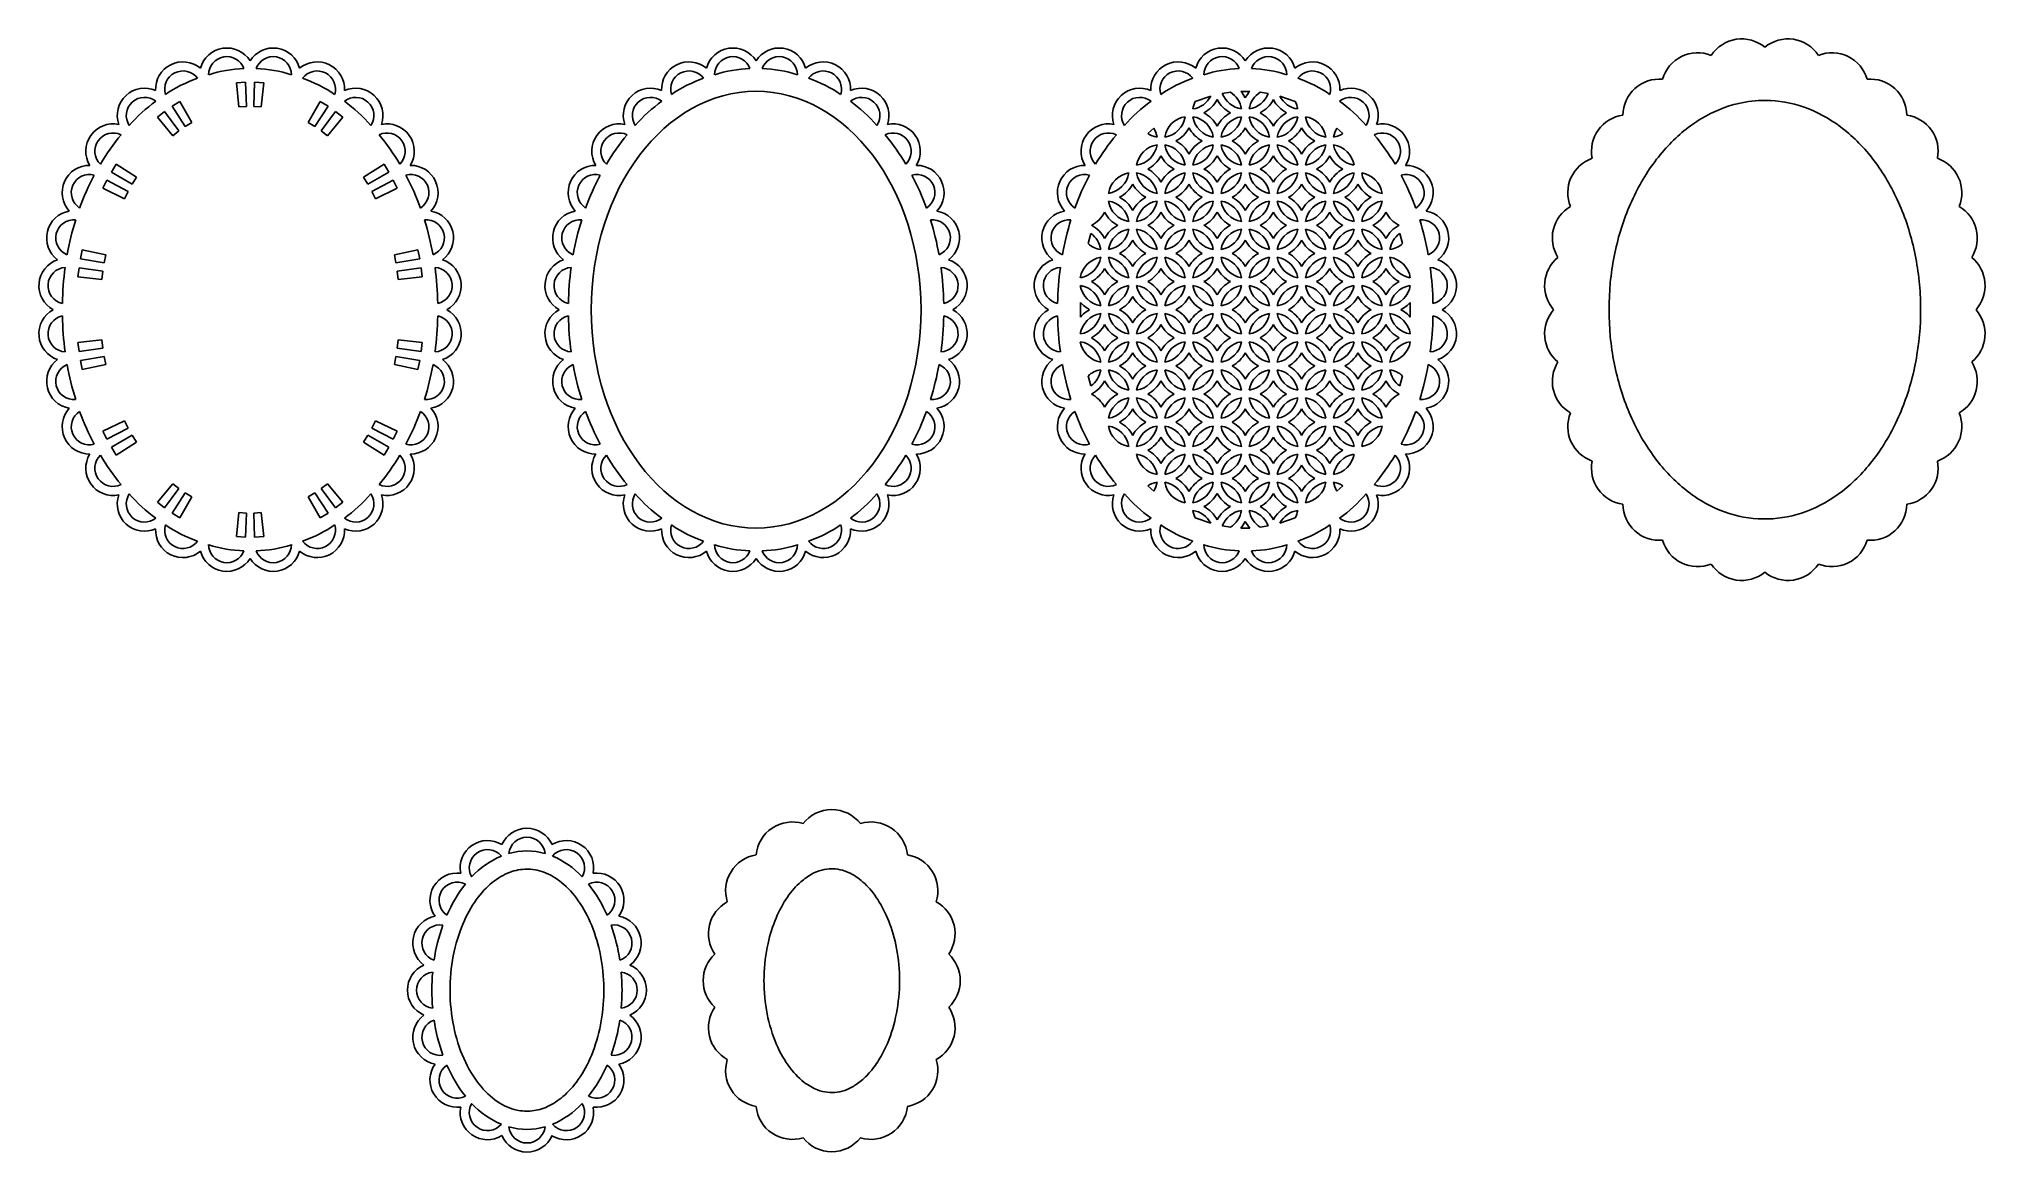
# Model space of a CAD drawing. Extents: x -339 to 88, y -388 to -143.
import ezdxf

# ---------------------------------------------------------------- set-up
doc = ezdxf.new("R2010")
doc.units = 0
doc.layers.get('0').update_dxf_attribs({"linetype": 'CONTINUOUS'})

msp = doc.modelspace()

# ---------------------------------------------------------------- linework, layer by layer
for p, q in [((-293.72, -152.89), (-295.72, -153.03)), ((-295.72, -153.03), (-295.18, -158.3)), ((-293.72, -152.89), (-293.54, -158.19)), ((-291.72, -152.89), (-291.9, -158.19)), ((-289.72, -153.03), (-291.72, -152.89)), ((-289.72, -153.03), (-290.26, -158.3)), ((-308.14, -157.11), (-309.86, -158.17)), ((-309.86, -158.17), (-306.96, -162.6)), ((-308.14, -157.11), (-305.5, -161.71)), ((-293.54, -158.19), (-295.18, -158.3)), ((-290.26, -158.3), (-291.9, -158.19)), ((-277.3, -157.11), (-279.94, -161.71)), ((-275.59, -158.17), (-278.49, -162.6)), ((-277.3, -157.11), (-275.59, -158.17)), ((-85.05, -157.13), (-81.65, -155.94)), ((-79.12, -155.35), (-77.33, -155.07)), ((-75.08, -154.9), (-73.06, -154.9)), ((-70.81, -155.07), (-69.02, -155.35)), ((-66.49, -155.94), (-63.09, -157.13)), ((-311.5, -159.31), (-313.09, -160.54)), ((-313.09, -160.54), (-309.72, -164.64)), ((-311.5, -159.31), (-308.36, -163.58)), ((-305.5, -161.71), (-306.96, -162.6)), ((-279.94, -161.71), (-278.49, -162.6)), ((-273.94, -159.31), (-277.08, -163.58)), ((-272.36, -160.54), (-275.72, -164.64)), ((-273.94, -159.31), (-272.36, -160.54)), ((-308.36, -163.58), (-309.72, -164.64)), ((-277.08, -163.58), (-275.72, -164.64)), ((-95.5, -164.18), (-94.19, -162.97)), ((-53.94, -162.97), (-52.64, -164.18)), ((-322.15, -170.93), (-323.19, -172.65)), ((-322.15, -170.93), (-317.68, -173.77)), ((-263.29, -170.93), (-267.77, -173.77)), ((-263.29, -170.93), (-262.25, -172.65)), ((-324.16, -174.39), (-325.06, -176.18)), ((-324.16, -174.39), (-319.47, -176.87)), ((-323.19, -172.65), (-318.6, -175.3)), ((-317.68, -173.77), (-318.6, -175.3)), ((-267.77, -173.77), (-266.84, -175.3)), ((-262.25, -172.65), (-266.84, -175.3)), ((-261.29, -174.39), (-265.97, -176.87)), ((-261.29, -174.39), (-260.38, -176.18)), ((-325.06, -176.18), (-320.29, -178.48)), ((-319.47, -176.87), (-320.29, -178.48)), ((-265.97, -176.87), (-265.16, -178.48)), ((-260.38, -176.18), (-265.16, -178.48)), ((-108.6, -188.35), (-108.02, -186.13)), ((-40.11, -186.13), (-39.54, -188.35)), ((-329.61, -189.74), (-329.99, -191.7)), ((-329.99, -191.7), (-324.77, -192.61)), ((-329.61, -189.74), (-324.42, -190.81)), ((-324.42, -190.81), (-324.77, -192.61)), ((-255.83, -189.74), (-261.02, -190.81)), ((-261.02, -190.81), (-260.68, -192.61)), ((-255.46, -191.7), (-260.68, -192.61)), ((-255.83, -189.74), (-255.46, -191.7)), ((-330.3, -193.68), (-330.55, -195.66)), ((-330.55, -195.66), (-325.29, -196.25)), ((-330.3, -193.68), (-325.05, -194.43)), ((-325.05, -194.43), (-325.29, -196.25)), ((-255.14, -193.68), (-260.39, -194.43)), ((-260.39, -194.43), (-260.16, -196.25)), ((-254.89, -195.66), (-260.16, -196.25)), ((-255.14, -193.68), (-254.89, -195.66)), ((-110.28, -204.5), (-110.28, -201.27)), ((-37.86, -201.27), (-37.86, -204.5)), ((-330.55, -210.11), (-325.29, -209.52)), ((-330.3, -212.1), (-330.55, -210.11)), ((-330.3, -212.1), (-325.05, -211.35)), ((-329.99, -214.07), (-324.77, -213.16)), ((-325.05, -211.35), (-325.29, -209.52)), ((-324.42, -214.96), (-324.77, -213.16)), ((-261.02, -214.96), (-260.68, -213.16)), ((-255.46, -214.07), (-260.68, -213.16)), ((-260.39, -211.35), (-260.16, -209.52)), ((-255.14, -212.1), (-260.39, -211.35)), ((-254.89, -210.11), (-260.16, -209.52)), ((-255.14, -212.1), (-254.89, -210.11)), ((-329.61, -216.04), (-329.99, -214.07)), ((-329.61, -216.04), (-324.42, -214.96)), ((-255.83, -216.04), (-261.02, -214.96)), ((-255.83, -216.04), (-255.46, -214.07)), ((-108.02, -219.64), (-108.6, -217.43)), ((-39.54, -217.43), (-40.11, -219.64)), ((-325.06, -229.59), (-320.29, -227.29)), ((-324.16, -231.38), (-325.06, -229.59)), ((-324.16, -231.38), (-319.47, -228.9)), ((-323.19, -233.13), (-318.6, -230.47)), ((-319.47, -228.9), (-320.29, -227.29)), ((-317.68, -232), (-318.6, -230.47)), ((-267.77, -232), (-266.84, -230.47)), ((-262.25, -233.13), (-266.84, -230.47)), ((-265.97, -228.9), (-265.16, -227.29)), ((-261.29, -231.38), (-265.97, -228.9)), ((-260.38, -229.59), (-265.16, -227.29)), ((-261.29, -231.38), (-260.38, -229.59)), ((-322.15, -234.84), (-323.19, -233.13)), ((-322.15, -234.84), (-317.68, -232)), ((-263.29, -234.84), (-267.77, -232)), ((-263.29, -234.84), (-262.25, -233.13)), ((-313.09, -245.23), (-309.72, -241.14)), ((-311.5, -246.46), (-308.36, -242.19)), ((-309.86, -247.61), (-306.96, -243.17)), ((-308.36, -242.19), (-309.72, -241.14)), ((-305.5, -244.06), (-306.96, -243.17)), ((-279.94, -244.06), (-278.49, -243.17)), ((-275.59, -247.61), (-278.49, -243.17)), ((-277.08, -242.19), (-275.72, -241.14)), ((-273.94, -246.46), (-277.08, -242.19)), ((-272.36, -245.23), (-275.72, -241.14)), ((-95.5, -241.59), (-94.19, -242.81)), ((-53.94, -242.81), (-52.64, -241.59)), ((-311.5, -246.46), (-313.09, -245.23)), ((-308.14, -248.66), (-309.86, -247.61)), ((-308.14, -248.66), (-305.5, -244.06)), ((-295.72, -252.74), (-295.18, -247.47)), ((-293.54, -247.58), (-295.18, -247.47)), ((-293.72, -252.88), (-293.54, -247.58)), ((-290.26, -247.47), (-291.9, -247.58)), ((-291.72, -252.88), (-291.9, -247.58)), ((-289.72, -252.74), (-290.26, -247.47)), ((-277.3, -248.66), (-279.94, -244.06)), ((-277.3, -248.66), (-275.59, -247.61)), ((-273.94, -246.46), (-272.36, -245.23)), ((-85.05, -248.64), (-81.65, -249.83)), ((-79.12, -250.43), (-77.33, -250.7)), ((-75.08, -250.88), (-73.06, -250.88)), ((-70.81, -250.7), (-69.02, -250.43)), ((-66.49, -249.83), (-63.09, -248.64)), ((-293.72, -252.88), (-295.72, -252.74)), ((-289.72, -252.74), (-291.72, -252.88))]:
    msp.add_line(p, q)
for centre, radius, start, end in [((-297.82, -151.36), 6, 31.8852, 165.0518), ((-287.63, -151.36), 6, 14.9482, 148.1148), ((-186.65, -151.36), 6, 31.8852, 165.0518), ((-176.46, -151.36), 6, 14.9482, 148.1148), ((-79.16, -151.36), 6, 31.8852, 165.0518), ((-68.97, -151.36), 6, 14.9482, 148.1148), ((34.98, -151.36), 8, 50.4441, 146.7459), ((45.17, -151.36), 8, 33.2541, 129.5559), ((-307.48, -154.4), 6, 49.869, 183.0356), ((-297.82, -151.26), 4, 20.1578, 179.6301), ((-287.63, -151.26), 4, 0.3699, 159.8422), ((-277.96, -154.4), 6, 356.9644, 130.131), ((-196.31, -154.4), 6, 49.869, 183.0356), ((-186.65, -151.26), 4, 20.1578, 179.6301), ((-176.46, -151.26), 4, 0.3699, 159.8422), ((-166.79, -154.4), 6, 356.9644, 130.131), ((-88.83, -154.4), 6, 49.869, 183.0356), ((-79.16, -151.26), 4, 20.1578, 179.6301), ((-68.97, -151.26), 4, 0.3699, 159.8422), ((-59.31, -154.4), 6, 356.9644, 130.131), ((25.31, -154.4), 8, 68.1749, 164.2818), ((54.83, -154.4), 8, 15.7182, 111.8251), ((-307.48, -154.4), 4, 36.4488, 196.9311), ((-294.55, -180.12), 29.73, 109.0706, 124.3092), ((-293.33, -176.98), 27.11, 91.5451, 108.2428), ((-292.12, -176.98), 27.11, 71.7572, 88.4549), ((-277.96, -154.4), 4, 343.0689, 143.5512), ((-290.9, -180.12), 29.73, 55.6908, 70.9294), ((-196.31, -154.4), 4, 36.4488, 196.9311), ((-183.38, -180.12), 29.73, 109.0706, 124.3092), ((-182.16, -176.98), 27.11, 91.5451, 108.2428), ((-180.95, -176.98), 27.11, 71.7572, 88.4549), ((-166.79, -154.4), 4, 343.0689, 143.5512), ((-179.73, -180.12), 29.73, 55.6908, 70.9294), ((-88.83, -154.4), 4, 36.4488, 196.9311), ((-75.89, -180.12), 29.73, 109.0706, 124.3092), ((-74.67, -176.98), 27.11, 91.5451, 108.2428), ((-73.46, -176.98), 27.11, 71.7572, 88.4549), ((-59.31, -154.4), 4, 343.0689, 143.5512), ((-72.24, -180.12), 29.73, 55.6908, 70.9294), ((16.88, -160.2), 8, 84.7614, 179.4337), ((63.26, -160.2), 8, 0.5663, 95.2386), ((-315.91, -160.2), 6, 66.0076, 199.1741), ((-315.91, -160.2), 4, 51.7307, 212.9998), ((-291.71, -186.73), 36.78, 126.205, 138.5255), ((-269.53, -160.2), 4, 327.0002, 128.2693), ((-293.73, -186.73), 36.78, 41.4745, 53.795), ((-269.53, -160.2), 6, 340.8259, 113.9924), ((-204.74, -160.2), 6, 66.0076, 199.1741), ((-204.74, -160.2), 4, 51.7307, 212.9998), ((-180.54, -186.73), 36.78, 126.205, 138.5255), ((-158.36, -160.2), 4, 327.0002, 128.2693), ((-182.56, -186.73), 36.78, 41.4745, 53.795), ((-158.36, -160.2), 6, 340.8259, 113.9924), ((-97.26, -160.2), 6, 66.0076, 199.1741), ((-97.26, -160.2), 4, 51.7307, 212.9998), ((-73.06, -186.73), 36.78, 126.205, 138.5255), ((-86.43, -153.43), 5.4, 279.0442, 332.3273), ((-80.25, -159.61), 5.4, 152.6678, 170.9558), ((-86.43, -153.43), 7, 297.981, 332.019), ((-74.07, -153.43), 7, 207.981, 242.019), ((-74.07, -153.43), 5.4, 200.7558, 260.9558), ((-80.25, -159.61), 5.4, 9.0442, 57.253), ((-80.25, -159.61), 7, 27.981, 42.3754), ((-67.89, -159.61), 7, 137.6246, 152.019), ((-67.89, -159.61), 5.4, 122.747, 170.9558), ((-74.07, -153.43), 5.4, 279.0442, 339.2442), ((-74.07, -153.43), 7, 297.981, 332.019), ((-61.7, -153.43), 7, 207.981, 242.019), ((-61.7, -153.43), 5.4, 207.6727, 260.9558), ((-67.89, -159.61), 5.4, 9.0442, 27.3322), ((-50.88, -160.2), 4, 327.0002, 128.2693), ((-75.08, -186.73), 36.78, 41.4745, 53.795), ((-50.88, -160.2), 6, 340.8259, 113.9924), ((-322.81, -168.04), 6, 78.2096, 211.3762), ((-262.64, -168.04), 6, 328.6238, 101.7904), ((-211.64, -168.04), 6, 78.2096, 211.3762), ((-151.47, -168.04), 6, 328.6238, 101.7904), ((-104.15, -168.04), 6, 78.2096, 211.3762), ((-86.43, -165.8), 5.4, 99.0442, 170.9558), ((-92.61, -159.61), 5.4, 279.0442, 350.9558), ((-80.25, -159.61), 5.4, 189.0442, 260.9558), ((-86.43, -165.8), 5.4, 9.0442, 80.9558), ((-86.43, -165.8), 7, 27.981, 62.019), ((-74.07, -165.8), 7, 117.981, 152.019), ((-80.25, -159.61), 5.4, 279.0442, 350.9558), ((-74.07, -165.8), 5.4, 99.0442, 170.9558), ((-67.89, -159.61), 5.4, 189.0442, 260.9558), ((-74.07, -165.8), 5.4, 9.0442, 80.9558), ((-74.07, -165.8), 7, 27.981, 62.019), ((-61.7, -165.8), 7, 117.981, 152.019), ((-67.89, -159.61), 5.4, 279.0442, 350.9558), ((-61.7, -165.8), 5.4, 99.0442, 170.9558), ((-55.52, -159.61), 5.4, 189.0442, 260.9558), ((-61.7, -165.8), 5.4, 9.0442, 80.9558), ((-43.98, -168.04), 6, 328.6238, 101.7904), ((9.99, -168.04), 8, 97.95, 191.3261), ((70.15, -168.04), 8, 348.6739, 82.05), ((-322.81, -168.04), 4, 64.1022, 225.578), ((-285.62, -194.23), 46.29, 139.9478, 149.7324), ((-262.64, -168.04), 4, 314.422, 115.8978), ((-299.82, -194.23), 46.29, 30.2676, 40.0522), ((-211.64, -168.04), 4, 64.1022, 225.578), ((-174.46, -194.23), 46.29, 139.9478, 149.7324), ((-151.47, -168.04), 4, 314.422, 115.8978), ((-188.65, -194.23), 46.29, 30.2676, 40.0522), ((-104.15, -168.04), 4, 64.1022, 225.578), ((-66.97, -194.23), 46.29, 139.9478, 149.7324), ((-98.79, -165.8), 5.4, 279.0442, 350.9558), ((-92.61, -171.98), 5.4, 99.0442, 170.9558), ((-92.61, -159.61), 5.4, 237.683, 260.9558), ((-98.79, -165.8), 5.4, 9.0442, 31.5937), ((-86.43, -165.8), 5.4, 189.0442, 260.9558), ((-92.61, -171.98), 5.4, 9.0442, 80.9558), ((-92.61, -159.61), 7, 297.981, 332.019), ((-92.61, -171.98), 7, 27.981, 62.019), ((-80.25, -159.61), 7, 207.981, 242.019), ((-80.25, -171.98), 7, 117.981, 152.019), ((-80.25, -171.98), 5.4, 99.0442, 170.9558), ((-86.43, -165.8), 5.4, 279.0442, 350.9558), ((-80.25, -171.98), 5.4, 9.0442, 80.9558), ((-74.07, -165.8), 5.4, 189.0442, 260.9558), ((-80.25, -159.61), 7, 297.981, 332.019), ((-80.25, -171.98), 7, 27.981, 62.019), ((-67.89, -159.61), 7, 207.981, 242.019), ((-67.89, -171.98), 7, 117.981, 152.019), ((-67.89, -171.98), 5.4, 99.0442, 170.9558), ((-74.07, -165.8), 5.4, 279.0442, 350.9558), ((-67.89, -171.98), 5.4, 9.0442, 80.9558), ((-61.7, -165.8), 5.4, 189.0442, 260.9558), ((-67.89, -159.61), 7, 297.981, 332.019), ((-67.89, -171.98), 7, 27.981, 62.019), ((-55.52, -159.61), 7, 207.981, 242.019), ((-55.52, -171.98), 7, 117.981, 152.019), ((-61.7, -165.8), 5.4, 279.0442, 350.9558), ((-55.52, -171.98), 5.4, 99.0442, 170.9558), ((-49.34, -165.8), 5.4, 148.4063, 170.9558), ((-55.52, -159.61), 5.4, 279.0442, 302.317), ((-49.34, -165.8), 5.4, 189.0442, 260.9558), ((-55.52, -171.98), 5.4, 9.0442, 80.9558), ((-43.98, -168.04), 4, 314.422, 115.8978), ((-81.16, -194.23), 46.29, 30.2676, 40.0522), ((-98.79, -165.8), 7, 297.981, 332.019), ((-86.43, -165.8), 7, 207.981, 242.019), ((-86.43, -165.8), 7, 297.981, 332.019), ((-74.07, -165.8), 7, 207.981, 242.019), ((-74.07, -165.8), 7, 297.981, 332.019), ((-61.7, -165.8), 7, 207.981, 242.019), ((-61.7, -165.8), 7, 297.981, 332.019), ((-49.34, -165.8), 7, 207.981, 242.019), ((4.78, -177.16), 8, 109.2608, 202.2451), ((75.36, -177.16), 8, 337.7549, 70.7392), ((-328.01, -177.16), 6, 89.2107, 222.3772), ((-328.01, -177.16), 4, 74.6694, 237.4476), ((-277.64, -199.53), 55.85, 151.9976, 160.1194), ((-257.43, -177.16), 4, 302.5524, 105.3306), ((-307.8, -199.53), 55.85, 19.8806, 28.0024), ((-257.43, -177.16), 6, 317.6228, 90.7893), ((-216.84, -177.16), 6, 89.2107, 222.3772), ((-216.84, -177.16), 4, 74.6694, 237.4476), ((-166.48, -199.53), 55.85, 151.9976, 160.1194), ((-146.26, -177.16), 4, 302.5524, 105.3306), ((-196.63, -199.53), 55.85, 19.8806, 28.0024), ((-146.26, -177.16), 6, 317.6228, 90.7893), ((-109.36, -177.16), 6, 89.2107, 222.3772), ((-109.36, -177.16), 4, 74.6694, 237.4476), ((-58.99, -199.53), 55.85, 151.9976, 160.1194), ((-98.79, -178.16), 5.4, 99.0442, 170.9558), ((-104.98, -171.98), 5.4, 279.0442, 350.9558), ((-104.98, -171.98), 7, 297.981, 332.019), ((-92.61, -171.98), 7, 207.981, 242.019), ((-98.79, -178.16), 5.4, 9.0442, 80.9558), ((-92.61, -171.98), 5.4, 189.0442, 260.9558), ((-98.79, -178.16), 7, 27.981, 62.019), ((-86.43, -178.16), 7, 117.981, 152.019), ((-86.43, -178.16), 5.4, 99.0442, 170.9558), ((-92.61, -171.98), 5.4, 279.0442, 350.9558), ((-92.61, -171.98), 7, 297.981, 332.019), ((-80.25, -171.98), 7, 207.981, 242.019), ((-80.25, -171.98), 5.4, 189.0442, 260.9558), ((-86.43, -178.16), 5.4, 9.0442, 80.9558), ((-86.43, -178.16), 7, 27.981, 62.019), ((-74.07, -178.16), 7, 117.981, 152.019), ((-80.25, -171.98), 5.4, 279.0442, 350.9558), ((-74.07, -178.16), 5.4, 99.0442, 170.9558), ((-80.25, -171.98), 7, 297.981, 332.019), ((-67.89, -171.98), 7, 207.981, 242.019), ((-67.89, -171.98), 5.4, 189.0442, 260.9558), ((-74.07, -178.16), 5.4, 9.0442, 80.9558), ((-74.07, -178.16), 7, 27.981, 62.019), ((-61.7, -178.16), 7, 117.981, 152.019), ((-67.89, -171.98), 5.4, 279.0442, 350.9558), ((-61.7, -178.16), 5.4, 99.0442, 170.9558), ((-67.89, -171.98), 7, 297.981, 332.019), ((-55.52, -171.98), 7, 207.981, 242.019), ((-55.52, -171.98), 5.4, 189.0442, 260.9558), ((-61.7, -178.16), 5.4, 9.0442, 80.9558), ((-61.7, -178.16), 7, 27.981, 62.019), ((-49.34, -178.16), 7, 117.981, 152.019), ((-55.52, -171.98), 5.4, 279.0442, 350.9558), ((-49.34, -178.16), 5.4, 99.0442, 170.9558), ((-55.52, -171.98), 7, 297.981, 332.019), ((-43.16, -171.98), 7, 207.981, 242.019), ((-43.16, -171.98), 5.4, 189.0442, 260.9558), ((-49.34, -178.16), 5.4, 9.0442, 80.9558), ((-38.78, -177.16), 4, 302.5524, 105.3306), ((-89.15, -199.53), 55.85, 19.8806, 28.0024), ((-38.78, -177.16), 6, 317.6228, 90.7893), ((-98.79, -178.16), 5.4, 189.0442, 260.9558), ((-104.98, -184.34), 5.4, 9.0442, 80.9558), ((-104.98, -184.34), 7, 27.981, 62.019), ((-92.61, -184.34), 7, 117.981, 152.019), ((-98.79, -178.16), 5.4, 279.0442, 350.9558), ((-92.61, -184.34), 5.4, 99.0442, 170.9558), ((-86.43, -178.16), 5.4, 189.0442, 260.9558), ((-92.61, -184.34), 5.4, 9.0442, 80.9558), ((-92.61, -184.34), 7, 27.981, 62.019), ((-80.25, -184.34), 7, 117.981, 152.019), ((-80.25, -184.34), 5.4, 99.0442, 170.9558), ((-86.43, -178.16), 5.4, 279.0442, 350.9558), ((-80.25, -184.34), 5.4, 9.0442, 80.9558), ((-74.07, -178.16), 5.4, 189.0442, 260.9558), ((-80.25, -184.34), 7, 27.981, 62.019), ((-67.89, -184.34), 7, 117.981, 152.019), ((-67.89, -184.34), 5.4, 99.0442, 170.9558), ((-74.07, -178.16), 5.4, 279.0442, 350.9558), ((-67.89, -184.34), 5.4, 9.0442, 80.9558), ((-61.7, -178.16), 5.4, 189.0442, 260.9558), ((-67.89, -184.34), 7, 27.981, 62.019), ((-55.52, -184.34), 7, 117.981, 152.019), ((-61.7, -178.16), 5.4, 279.0442, 350.9558), ((-55.52, -184.34), 5.4, 99.0442, 170.9558), ((-49.34, -178.16), 5.4, 189.0442, 260.9558), ((-55.52, -184.34), 5.4, 9.0442, 80.9558), ((-55.52, -184.34), 7, 27.981, 62.019), ((-43.16, -184.34), 7, 117.981, 152.019), ((-43.16, -184.34), 5.4, 99.0442, 170.9558), ((-49.34, -178.16), 5.4, 279.0442, 350.9558), ((-331.41, -187.12), 6, 99.8963, 233.0629), ((-331.41, -187.12), 4, 84.6673, 247.9136), ((-270.54, -201.97), 63.36, 162.7095, 169.8713), ((-254.03, -187.12), 4, 292.0864, 95.3327), ((-314.9, -201.97), 63.36, 10.1287, 17.2905), ((-254.03, -187.12), 6, 306.9371, 80.1037), ((-220.24, -187.12), 6, 99.8963, 233.0629), ((-220.24, -187.12), 4, 84.6673, 247.9136), ((-159.37, -201.97), 63.36, 162.7095, 169.8713), ((-142.86, -187.12), 4, 292.0864, 95.3327), ((-203.73, -201.97), 63.36, 10.1287, 17.2905), ((-142.86, -187.12), 6, 306.9371, 80.1037), ((-112.76, -187.12), 6, 99.8963, 233.0629), ((-112.76, -187.12), 4, 84.6673, 247.9136), ((-51.89, -201.97), 63.36, 162.7095, 169.8713), ((-111.16, -178.16), 7, 297.981, 332.019), ((-98.79, -178.16), 7, 207.981, 242.019), ((-98.79, -178.16), 7, 297.981, 332.019), ((-86.43, -178.16), 7, 207.981, 242.019), ((-86.43, -178.16), 7, 297.981, 332.019), ((-74.07, -178.16), 7, 207.981, 242.019), ((-74.07, -178.16), 7, 297.981, 332.019), ((-61.7, -178.16), 7, 207.981, 242.019), ((-61.7, -178.16), 7, 297.981, 332.019), ((-49.34, -178.16), 7, 207.981, 242.019), ((-49.34, -178.16), 7, 297.981, 332.019), ((-36.98, -178.16), 7, 207.981, 242.019), ((-35.38, -187.12), 4, 292.0864, 95.3327), ((-96.25, -201.97), 63.36, 10.1287, 17.2905), ((-35.38, -187.12), 6, 306.9371, 80.1037), ((1.38, -187.12), 8, 120.0284, 212.3925), ((78.76, -187.12), 8, 327.6075, 59.9716), ((-111.16, -190.52), 5.4, 9.0442, 54.4723), ((-111.16, -190.52), 7, 27.981, 62.019), ((-98.79, -190.52), 7, 117.981, 152.019), ((-104.98, -184.34), 5.4, 279.0442, 350.9558), ((-98.79, -190.52), 5.4, 99.0442, 170.9558), ((-104.98, -184.34), 7, 297.981, 332.019), ((-92.61, -184.34), 7, 207.981, 242.019), ((-92.61, -184.34), 5.4, 189.0442, 260.9558), ((-98.79, -190.52), 5.4, 9.0442, 80.9558), ((-98.79, -190.52), 7, 27.981, 62.019), ((-86.43, -190.52), 7, 117.981, 152.019), ((-92.61, -184.34), 5.4, 279.0442, 350.9558), ((-86.43, -190.52), 5.4, 99.0442, 170.9558), ((-92.61, -184.34), 7, 297.981, 332.019), ((-80.25, -184.34), 7, 207.981, 242.019), ((-86.43, -190.52), 5.4, 9.0442, 80.9558), ((-80.25, -184.34), 5.4, 189.0442, 260.9558), ((-86.43, -190.52), 7, 27.981, 62.019), ((-74.07, -190.52), 7, 117.981, 152.019), ((-74.07, -190.52), 5.4, 99.0442, 170.9558), ((-80.25, -184.34), 5.4, 279.0442, 350.9558), ((-80.25, -184.34), 7, 297.981, 332.019), ((-67.89, -184.34), 7, 207.981, 242.019), ((-74.07, -190.52), 5.4, 9.0442, 80.9558), ((-67.89, -184.34), 5.4, 189.0442, 260.9558), ((-74.07, -190.52), 7, 27.981, 62.019), ((-61.7, -190.52), 7, 117.981, 152.019), ((-67.89, -184.34), 5.4, 279.0442, 350.9558), ((-61.7, -190.52), 5.4, 99.0442, 170.9558), ((-67.89, -184.34), 7, 297.981, 332.019), ((-55.52, -184.34), 7, 207.981, 242.019), ((-55.52, -184.34), 5.4, 189.0442, 260.9558), ((-61.7, -190.52), 5.4, 9.0442, 80.9558), ((-61.7, -190.52), 7, 27.981, 62.019), ((-49.34, -190.52), 7, 117.981, 152.019), ((-55.52, -184.34), 5.4, 279.0442, 350.9558), ((-49.34, -190.52), 5.4, 99.0442, 170.9558), ((-55.52, -184.34), 7, 297.981, 332.019), ((-43.16, -184.34), 7, 207.981, 242.019), ((-49.34, -190.52), 5.4, 9.0442, 80.9558), ((-43.16, -184.34), 5.4, 189.0442, 260.9558), ((-49.34, -190.52), 7, 27.981, 62.019), ((-36.98, -190.52), 7, 117.981, 152.019), ((-36.98, -190.52), 5.4, 125.5277, 170.9558), ((-333.11, -197.6), 6, 108.5397, 241.7063), ((-252.33, -197.6), 6, 298.2937, 71.4603), ((-221.94, -197.6), 6, 108.5397, 241.7063), ((-141.17, -197.6), 6, 298.2937, 71.4603), ((-114.45, -197.6), 6, 108.5397, 241.7063), ((-104.98, -196.7), 5.4, 99.0442, 170.9558), ((-111.16, -190.52), 5.4, 279.0442, 350.9558), ((-104.98, -184.34), 5.4, 227.8854, 260.9558), ((-104.98, -196.7), 5.4, 9.0442, 80.9558), ((-98.79, -190.52), 5.4, 189.0442, 260.9558), ((-104.98, -196.7), 7, 27.981, 62.019), ((-92.61, -196.7), 7, 117.981, 152.019), ((-92.61, -196.7), 5.4, 99.0442, 170.9558), ((-98.79, -190.52), 5.4, 279.0442, 350.9558), ((-92.61, -196.7), 5.4, 9.0442, 80.9558), ((-86.43, -190.52), 5.4, 189.0442, 260.9558), ((-92.61, -196.7), 7, 27.981, 62.019), ((-80.25, -196.7), 7, 117.981, 152.019), ((-86.43, -190.52), 5.4, 279.0442, 350.9558), ((-80.25, -196.7), 5.4, 99.0442, 170.9558), ((-74.07, -190.52), 5.4, 189.0442, 260.9558), ((-80.25, -196.7), 5.4, 9.0442, 80.9558), ((-80.25, -196.7), 7, 27.981, 62.019), ((-67.89, -196.7), 7, 117.981, 152.019), ((-74.07, -190.52), 5.4, 279.0442, 350.9558), ((-67.89, -196.7), 5.4, 99.0442, 170.9558), ((-61.7, -190.52), 5.4, 189.0442, 260.9558), ((-67.89, -196.7), 5.4, 9.0442, 80.9558), ((-67.89, -196.7), 7, 27.981, 62.019), ((-55.52, -196.7), 7, 117.981, 152.019), ((-61.7, -190.52), 5.4, 279.0442, 350.9558), ((-55.52, -196.7), 5.4, 99.0442, 170.9558), ((-49.34, -190.52), 5.4, 189.0442, 260.9558), ((-55.52, -196.7), 5.4, 9.0442, 80.9558), ((-55.52, -196.7), 7, 27.981, 62.019), ((-43.16, -196.7), 7, 117.981, 152.019), ((-49.34, -190.52), 5.4, 279.0442, 350.9558), ((-43.16, -196.7), 5.4, 99.0442, 170.9558), ((-43.16, -184.34), 5.4, 279.0442, 312.1146), ((-43.16, -196.7), 5.4, 9.0442, 80.9558), ((-36.98, -190.52), 5.4, 189.0442, 260.9558), ((-33.68, -197.6), 6, 298.2937, 71.4603), ((-0.32, -197.6), 8, 129.2101, 221.3302), ((80.46, -197.6), 8, 318.6698, 50.7899), ((-333.11, -197.6), 4, 93.5013, 257.8306), ((-266.51, -202.65), 67.45, 172.2979, 179.034), ((-252.33, -197.6), 4, 282.1694, 86.4987), ((-318.93, -202.65), 67.45, 0.966, 7.7021), ((-221.94, -197.6), 4, 93.5013, 257.8306), ((-155.34, -202.65), 67.45, 172.2979, 179.034), ((-141.17, -197.6), 4, 282.1694, 86.4987), ((-207.76, -202.65), 67.45, 0.966, 7.7021), ((-114.45, -197.6), 4, 93.5013, 257.8306), ((-47.86, -202.65), 67.45, 172.2979, 179.034), ((-111.16, -190.52), 7, 297.981, 332.019), ((-98.79, -190.52), 7, 207.981, 242.019), ((-98.79, -190.52), 7, 297.981, 332.019), ((-86.43, -190.52), 7, 207.981, 242.019), ((-86.43, -190.52), 7, 297.981, 332.019), ((-74.07, -190.52), 7, 207.981, 242.019), ((-74.07, -190.52), 7, 297.981, 332.019), ((-61.7, -190.52), 7, 207.981, 242.019), ((-61.7, -190.52), 7, 297.981, 332.019), ((-49.34, -190.52), 7, 207.981, 242.019), ((-49.34, -190.52), 7, 297.981, 332.019), ((-36.98, -190.52), 7, 207.981, 242.019), ((-33.68, -197.6), 4, 282.1694, 86.4987), ((-100.28, -202.65), 67.45, 0.966, 7.7021), ((-104.98, -196.7), 5.4, 189.0442, 260.9558), ((-111.16, -202.89), 5.4, 9.0442, 80.9558), ((-111.16, -202.89), 7, 27.981, 62.019), ((-98.79, -202.89), 7, 117.981, 152.019), ((-104.98, -196.7), 5.4, 279.0442, 350.9558), ((-98.79, -202.89), 5.4, 99.0442, 170.9558), ((-104.98, -196.7), 7, 297.981, 332.019), ((-92.61, -196.7), 7, 207.981, 242.019), ((-92.61, -196.7), 5.4, 189.0442, 260.9558), ((-98.79, -202.89), 5.4, 9.0442, 80.9558), ((-98.79, -202.89), 7, 27.981, 62.019), ((-86.43, -202.89), 7, 117.981, 152.019), ((-92.61, -196.7), 5.4, 279.0442, 350.9558), ((-86.43, -202.89), 5.4, 99.0442, 170.9558), ((-92.61, -196.7), 7, 297.981, 332.019), ((-80.25, -196.7), 7, 207.981, 242.019), ((-86.43, -202.89), 5.4, 9.0442, 80.9558), ((-80.25, -196.7), 5.4, 189.0442, 260.9558), ((-86.43, -202.89), 7, 27.981, 62.019), ((-74.07, -202.89), 7, 117.981, 152.019), ((-80.25, -196.7), 5.4, 279.0442, 350.9558), ((-74.07, -202.89), 5.4, 99.0442, 170.9558), ((-80.25, -196.7), 7, 297.981, 332.019), ((-67.89, -196.7), 7, 207.981, 242.019), ((-74.07, -202.89), 5.4, 9.0442, 80.9558), ((-67.89, -196.7), 5.4, 189.0442, 260.9558), ((-74.07, -202.89), 7, 27.981, 62.019), ((-61.7, -202.89), 7, 117.981, 152.019), ((-61.7, -202.89), 5.4, 99.0442, 170.9558), ((-67.89, -196.7), 5.4, 279.0442, 350.9558), ((-67.89, -196.7), 7, 297.981, 332.019), ((-55.52, -196.7), 7, 207.981, 242.019), ((-55.52, -196.7), 5.4, 189.0442, 260.9558), ((-61.7, -202.89), 5.4, 9.0442, 80.9558), ((-61.7, -202.89), 7, 27.981, 62.019), ((-49.34, -202.89), 7, 117.981, 152.019), ((-55.52, -196.7), 5.4, 279.0442, 350.9558), ((-49.34, -202.89), 5.4, 99.0442, 170.9558), ((-55.52, -196.7), 7, 297.981, 332.019), ((-43.16, -196.7), 7, 207.981, 242.019), ((-49.34, -202.89), 5.4, 9.0442, 80.9558), ((-43.16, -196.7), 5.4, 189.0442, 260.9558), ((-49.34, -202.89), 7, 27.981, 62.019), ((-36.98, -202.89), 7, 117.981, 152.019), ((-43.16, -196.7), 5.4, 279.0442, 350.9558), ((-36.98, -202.89), 5.4, 99.0442, 170.9558), ((-333.11, -208.17), 6, 118.2937, 251.4603), ((-333.11, -208.17), 4, 102.1694, 266.4987), ((-266.51, -203.12), 67.45, 180.966, 187.7021), ((-252.33, -208.17), 4, 273.5013, 77.8306), ((-318.93, -203.12), 67.45, 352.2979, 359.034), ((-252.33, -208.17), 6, 288.5397, 61.7063), ((-221.94, -208.17), 6, 118.2937, 251.4603), ((-221.94, -208.17), 4, 102.1694, 266.4987), ((-155.34, -203.12), 67.45, 180.966, 187.7021), ((-141.17, -208.17), 4, 273.5013, 77.8306), ((-207.76, -203.12), 67.45, 352.2979, 359.034), ((-141.17, -208.17), 6, 288.5397, 61.7063), ((-114.45, -208.17), 6, 118.2937, 251.4603), ((-114.45, -208.17), 4, 102.1694, 266.4987), ((-47.86, -203.12), 67.45, 180.966, 187.7021), ((-104.98, -209.07), 5.4, 99.0442, 170.9558), ((-111.16, -202.89), 5.4, 279.0442, 350.9558), ((-104.98, -196.7), 7, 220.757, 242.019), ((-104.98, -209.07), 7, 117.981, 139.243), ((-104.98, -209.07), 5.4, 9.0442, 80.9558), ((-98.79, -202.89), 5.4, 189.0442, 260.9558), ((-104.98, -209.07), 7, 27.981, 62.019), ((-92.61, -209.07), 7, 117.981, 152.019), ((-92.61, -209.07), 5.4, 99.0442, 170.9558), ((-98.79, -202.89), 5.4, 279.0442, 350.9558), ((-92.61, -209.07), 5.4, 9.0442, 80.9558), ((-86.43, -202.89), 5.4, 189.0442, 260.9558), ((-92.61, -209.07), 7, 27.981, 62.019), ((-80.25, -209.07), 7, 117.981, 152.019), ((-86.43, -202.89), 5.4, 279.0442, 350.9558), ((-80.25, -209.07), 5.4, 99.0442, 170.9558), ((-74.07, -202.89), 5.4, 189.0442, 260.9558), ((-80.25, -209.07), 5.4, 9.0442, 80.9558), ((-80.25, -209.07), 7, 27.981, 62.019), ((-67.89, -209.07), 7, 117.981, 152.019), ((-74.07, -202.89), 5.4, 279.0442, 350.9558), ((-67.89, -209.07), 5.4, 99.0442, 170.9558), ((-67.89, -209.07), 5.4, 9.0442, 80.9558), ((-61.7, -202.89), 5.4, 189.0442, 260.9558), ((-67.89, -209.07), 7, 27.981, 62.019), ((-55.52, -209.07), 7, 117.981, 152.019), ((-61.7, -202.89), 5.4, 279.0442, 350.9558), ((-55.52, -209.07), 5.4, 99.0442, 170.9558), ((-55.52, -209.07), 5.4, 9.0442, 80.9558), ((-49.34, -202.89), 5.4, 189.0442, 260.9558), ((-55.52, -209.07), 7, 27.981, 62.019), ((-43.16, -209.07), 7, 117.981, 152.019), ((-49.34, -202.89), 5.4, 279.0442, 350.9558), ((-43.16, -209.07), 5.4, 99.0442, 170.9558), ((-43.16, -209.07), 5.4, 9.0442, 80.9558), ((-36.98, -202.89), 5.4, 189.0442, 260.9558), ((-43.16, -196.7), 7, 297.981, 319.243), ((-43.16, -209.07), 7, 40.757, 62.019), ((-33.68, -208.17), 4, 273.5013, 77.8306), ((-100.28, -203.12), 67.45, 352.2979, 359.034), ((-33.68, -208.17), 6, 288.5397, 61.7063), ((-0.32, -208.17), 8, 138.6698, 230.7899), ((80.46, -208.17), 8, 309.2101, 41.3302), ((-111.16, -202.89), 7, 297.981, 332.019), ((-111.16, -215.25), 7, 27.981, 62.019), ((-98.79, -202.89), 7, 207.981, 242.019), ((-98.79, -215.25), 7, 117.981, 152.019), ((-98.79, -202.89), 7, 297.981, 332.019), ((-98.79, -215.25), 7, 27.981, 62.019), ((-86.43, -202.89), 7, 207.981, 242.019), ((-86.43, -215.25), 7, 117.981, 152.019), ((-86.43, -202.89), 7, 297.981, 332.019), ((-86.43, -215.25), 7, 27.981, 62.019), ((-74.07, -202.89), 7, 207.981, 242.019), ((-74.07, -215.25), 7, 117.981, 152.019), ((-74.07, -202.89), 7, 297.981, 332.019), ((-74.07, -215.25), 7, 27.981, 62.019), ((-61.7, -202.89), 7, 207.981, 242.019), ((-61.7, -215.25), 7, 117.981, 152.019), ((-61.7, -202.89), 7, 297.981, 332.019), ((-61.7, -215.25), 7, 27.981, 62.019), ((-49.34, -202.89), 7, 207.981, 242.019), ((-49.34, -215.25), 7, 117.981, 152.019), ((-49.34, -202.89), 7, 297.981, 332.019), ((-49.34, -215.25), 7, 27.981, 62.019), ((-36.98, -202.89), 7, 207.981, 242.019), ((-36.98, -215.25), 7, 117.981, 152.019), ((-104.98, -209.07), 5.4, 189.0442, 260.9558), ((-111.16, -215.25), 5.4, 9.0442, 80.9558), ((-98.79, -215.25), 5.4, 99.0442, 170.9558), ((-104.98, -209.07), 5.4, 279.0442, 350.9558), ((-104.98, -209.07), 7, 297.981, 332.019), ((-92.61, -209.07), 7, 207.981, 242.019), ((-92.61, -209.07), 5.4, 189.0442, 260.9558), ((-98.79, -215.25), 5.4, 9.0442, 80.9558), ((-92.61, -209.07), 5.4, 279.0442, 350.9558), ((-86.43, -215.25), 5.4, 99.0442, 170.9558), ((-92.61, -209.07), 7, 297.981, 332.019), ((-80.25, -209.07), 7, 207.981, 242.019), ((-86.43, -215.25), 5.4, 9.0442, 80.9558), ((-80.25, -209.07), 5.4, 189.0442, 260.9558), ((-74.07, -215.25), 5.4, 99.0442, 170.9558), ((-80.25, -209.07), 5.4, 279.0442, 350.9558), ((-80.25, -209.07), 7, 297.981, 332.019), ((-67.89, -209.07), 7, 207.981, 242.019), ((-67.89, -209.07), 5.4, 189.0442, 260.9558), ((-74.07, -215.25), 5.4, 9.0442, 80.9558), ((-67.89, -209.07), 5.4, 279.0442, 350.9558), ((-61.7, -215.25), 5.4, 99.0442, 170.9558), ((-67.89, -209.07), 7, 297.981, 332.019), ((-55.52, -209.07), 7, 207.981, 242.019), ((-55.52, -209.07), 5.4, 189.0442, 260.9558), ((-61.7, -215.25), 5.4, 9.0442, 80.9558), ((-55.52, -209.07), 5.4, 279.0442, 350.9558), ((-49.34, -215.25), 5.4, 99.0442, 170.9558), ((-55.52, -209.07), 7, 297.981, 332.019), ((-43.16, -209.07), 7, 207.981, 242.019), ((-49.34, -215.25), 5.4, 9.0442, 80.9558), ((-43.16, -209.07), 5.4, 189.0442, 260.9558), ((-43.16, -209.07), 5.4, 279.0442, 350.9558), ((-36.98, -215.25), 5.4, 99.0442, 170.9558), ((-331.41, -218.65), 6, 126.9371, 260.1037), ((-331.41, -218.65), 4, 112.0864, 275.3327), ((-270.54, -203.8), 63.36, 190.1287, 197.2905), ((-254.03, -218.65), 4, 264.6673, 67.9136), ((-314.9, -203.8), 63.36, 342.7095, 349.8713), ((-254.03, -218.65), 6, 279.8963, 53.0629), ((-220.24, -218.65), 6, 126.9371, 260.1037), ((-220.24, -218.65), 4, 112.0864, 275.3327), ((-159.37, -203.8), 63.36, 190.1287, 197.2905), ((-142.86, -218.65), 4, 264.6673, 67.9136), ((-203.73, -203.8), 63.36, 342.7095, 349.8713), ((-142.86, -218.65), 6, 279.8963, 53.0629), ((-112.76, -218.65), 6, 126.9371, 260.1037), ((-112.76, -218.65), 4, 112.0864, 275.3327), ((-51.89, -203.8), 63.36, 190.1287, 197.2905), ((-104.98, -221.43), 5.4, 99.0442, 132.1146), ((-111.16, -215.25), 5.4, 305.5277, 350.9558), ((-98.79, -215.25), 5.4, 189.0442, 260.9558), ((-104.98, -221.43), 5.4, 9.0442, 80.9558), ((-104.98, -221.43), 7, 27.981, 62.019), ((-92.61, -221.43), 7, 117.981, 152.019), ((-92.61, -221.43), 5.4, 99.0442, 170.9558), ((-98.79, -215.25), 5.4, 279.0442, 350.9558), ((-92.61, -221.43), 5.4, 9.0442, 80.9558), ((-86.43, -215.25), 5.4, 189.0442, 260.9558), ((-92.61, -221.43), 7, 27.981, 62.019), ((-80.25, -221.43), 7, 117.981, 152.019), ((-86.43, -215.25), 5.4, 279.0442, 350.9558), ((-80.25, -221.43), 5.4, 99.0442, 170.9558), ((-80.25, -221.43), 5.4, 9.0442, 80.9558), ((-74.07, -215.25), 5.4, 189.0442, 260.9558), ((-80.25, -221.43), 7, 27.981, 62.019), ((-67.89, -221.43), 7, 117.981, 152.019), ((-67.89, -221.43), 5.4, 99.0442, 170.9558), ((-74.07, -215.25), 5.4, 279.0442, 350.9558), ((-61.7, -215.25), 5.4, 189.0442, 260.9558), ((-67.89, -221.43), 5.4, 9.0442, 80.9558), ((-67.89, -221.43), 7, 27.981, 62.019), ((-55.52, -221.43), 7, 117.981, 152.019), ((-55.52, -221.43), 5.4, 99.0442, 170.9558), ((-61.7, -215.25), 5.4, 279.0442, 350.9558), ((-55.52, -221.43), 5.4, 9.0442, 80.9558), ((-49.34, -215.25), 5.4, 189.0442, 260.9558), ((-55.52, -221.43), 7, 27.981, 62.019), ((-43.16, -221.43), 7, 117.981, 152.019), ((-43.16, -221.43), 5.4, 99.0442, 170.9558), ((-49.34, -215.25), 5.4, 279.0442, 350.9558), ((-36.98, -215.25), 5.4, 189.0442, 234.4723), ((-43.16, -221.43), 5.4, 47.8854, 80.9558), ((-35.38, -218.65), 4, 264.6673, 67.9136), ((-96.25, -203.8), 63.36, 342.7095, 349.8713), ((-35.38, -218.65), 6, 279.8963, 53.0629), ((1.38, -218.65), 8, 147.6075, 239.9716), ((78.76, -218.65), 8, 300.0284, 32.3925), ((-111.16, -215.25), 7, 297.981, 332.019), ((-111.16, -227.61), 7, 27.981, 62.019), ((-98.79, -215.25), 7, 207.981, 242.019), ((-98.79, -227.61), 7, 117.981, 152.019), ((-98.79, -227.61), 5.4, 99.0442, 170.9558), ((-104.98, -221.43), 5.4, 279.0442, 350.9558), ((-98.79, -227.61), 5.4, 9.0442, 80.9558), ((-92.61, -221.43), 5.4, 189.0442, 260.9558), ((-98.79, -215.25), 7, 297.981, 332.019), ((-98.79, -227.61), 7, 27.981, 62.019), ((-86.43, -215.25), 7, 207.981, 242.019), ((-86.43, -227.61), 7, 117.981, 152.019), ((-86.43, -227.61), 5.4, 99.0442, 170.9558), ((-92.61, -221.43), 5.4, 279.0442, 350.9558), ((-86.43, -227.61), 5.4, 9.0442, 80.9558), ((-80.25, -221.43), 5.4, 189.0442, 260.9558), ((-86.43, -215.25), 7, 297.981, 332.019), ((-86.43, -227.61), 7, 27.981, 62.019), ((-74.07, -215.25), 7, 207.981, 242.019), ((-74.07, -227.61), 7, 117.981, 152.019), ((-80.25, -221.43), 5.4, 279.0442, 350.9558), ((-74.07, -227.61), 5.4, 99.0442, 170.9558), ((-74.07, -227.61), 5.4, 9.0442, 80.9558), ((-67.89, -221.43), 5.4, 189.0442, 260.9558), ((-74.07, -215.25), 7, 297.981, 332.019), ((-74.07, -227.61), 7, 27.981, 62.019), ((-61.7, -215.25), 7, 207.981, 242.019), ((-61.7, -227.61), 7, 117.981, 152.019), ((-61.7, -227.61), 5.4, 99.0442, 170.9558), ((-67.89, -221.43), 5.4, 279.0442, 350.9558), ((-61.7, -227.61), 5.4, 9.0442, 80.9558), ((-55.52, -221.43), 5.4, 189.0442, 260.9558), ((-61.7, -215.25), 7, 297.981, 332.019), ((-61.7, -227.61), 7, 27.981, 62.019), ((-49.34, -215.25), 7, 207.981, 242.019), ((-49.34, -227.61), 7, 117.981, 152.019), ((-49.34, -227.61), 5.4, 99.0442, 170.9558), ((-55.52, -221.43), 5.4, 279.0442, 350.9558), ((-49.34, -227.61), 5.4, 9.0442, 80.9558), ((-43.16, -221.43), 5.4, 189.0442, 260.9558), ((-49.34, -215.25), 7, 297.981, 332.019), ((-49.34, -227.61), 7, 27.981, 62.019), ((-36.98, -215.25), 7, 207.981, 242.019), ((-36.98, -227.61), 7, 117.981, 152.019), ((-328.01, -228.61), 6, 137.6228, 270.7893), ((-328.01, -228.61), 4, 122.5524, 285.3306), ((-277.64, -206.25), 55.85, 199.8806, 208.0024), ((-257.43, -228.61), 4, 254.6695, 57.4476), ((-307.8, -206.25), 55.85, 331.9976, 340.1194), ((-257.43, -228.61), 6, 269.2107, 42.3772), ((-216.84, -228.61), 6, 137.6228, 270.7893), ((-216.84, -228.61), 4, 122.5524, 285.3306), ((-166.48, -206.25), 55.85, 199.8806, 208.0024), ((-146.26, -228.61), 4, 254.6695, 57.4476), ((-196.63, -206.25), 55.85, 331.9976, 340.1194), ((-146.26, -228.61), 6, 269.2107, 42.3772), ((-109.36, -228.61), 6, 137.6228, 270.7893), ((-109.36, -228.61), 4, 122.5524, 285.3306), ((-58.99, -206.25), 55.85, 199.8806, 208.0024), ((-104.98, -221.43), 7, 297.981, 332.019), ((-92.61, -221.43), 7, 207.981, 242.019), ((-92.61, -221.43), 7, 297.981, 332.019), ((-80.25, -221.43), 7, 207.981, 242.019), ((-80.25, -221.43), 7, 297.981, 332.019), ((-67.89, -221.43), 7, 207.981, 242.019), ((-67.89, -221.43), 7, 297.981, 332.019), ((-55.52, -221.43), 7, 207.981, 242.019), ((-55.52, -221.43), 7, 297.981, 332.019), ((-43.16, -221.43), 7, 207.981, 242.019), ((-38.78, -228.61), 4, 254.6695, 57.4476), ((-89.15, -206.25), 55.85, 331.9976, 340.1194), ((-38.78, -228.61), 6, 269.2107, 42.3772), ((4.78, -228.61), 8, 157.7549, 250.7392), ((75.36, -228.61), 8, 289.2608, 22.2451), ((-104.98, -233.79), 5.4, 9.0442, 80.9558), ((-98.79, -227.61), 5.4, 189.0442, 260.9558), ((-104.98, -233.79), 7, 27.981, 62.019), ((-92.61, -233.79), 7, 117.981, 152.019), ((-92.61, -233.79), 5.4, 99.0442, 170.9558), ((-98.79, -227.61), 5.4, 279.0442, 350.9558), ((-92.61, -233.79), 5.4, 9.0442, 80.9558), ((-86.43, -227.61), 5.4, 189.0442, 260.9558), ((-92.61, -233.79), 7, 27.981, 62.019), ((-80.25, -233.79), 7, 117.981, 152.019), ((-86.43, -227.61), 5.4, 279.0442, 350.9558), ((-80.25, -233.79), 5.4, 99.0442, 170.9558), ((-74.07, -227.61), 5.4, 189.0442, 260.9558), ((-80.25, -233.79), 5.4, 9.0442, 80.9558), ((-80.25, -233.79), 7, 27.981, 62.019), ((-67.89, -233.79), 7, 117.981, 152.019), ((-74.07, -227.61), 5.4, 279.0442, 350.9558), ((-67.89, -233.79), 5.4, 99.0442, 170.9558), ((-67.89, -233.79), 5.4, 9.0442, 80.9558), ((-61.7, -227.61), 5.4, 189.0442, 260.9558), ((-67.89, -233.79), 7, 27.981, 62.019), ((-55.52, -233.79), 7, 117.981, 152.019), ((-61.7, -227.61), 5.4, 279.0442, 350.9558), ((-55.52, -233.79), 5.4, 99.0442, 170.9558), ((-49.34, -227.61), 5.4, 189.0442, 260.9558), ((-55.52, -233.79), 5.4, 9.0442, 80.9558), ((-55.52, -233.79), 7, 27.981, 62.019), ((-43.16, -233.79), 7, 117.981, 152.019), ((-49.34, -227.61), 5.4, 279.0442, 350.9558), ((-43.16, -233.79), 5.4, 99.0442, 170.9558), ((-322.81, -237.73), 6, 148.6238, 281.7904), ((-322.81, -237.73), 4, 134.422, 295.8978), ((-285.62, -211.54), 46.29, 210.2676, 220.0522), ((-262.64, -237.73), 4, 244.1022, 45.578), ((-299.82, -211.54), 46.29, 319.9478, 329.7324), ((-262.64, -237.73), 6, 258.2096, 31.3762), ((-211.64, -237.73), 6, 148.6238, 281.7904), ((-211.64, -237.73), 4, 134.422, 295.8978), ((-174.46, -211.54), 46.29, 210.2676, 220.0522), ((-151.47, -237.73), 4, 244.1022, 45.578), ((-188.65, -211.54), 46.29, 319.9478, 329.7324), ((-151.47, -237.73), 6, 258.2096, 31.3762), ((-104.15, -237.73), 6, 148.6238, 281.7904), ((-104.15, -237.73), 4, 134.422, 295.8978), ((-66.97, -211.54), 46.29, 210.2676, 220.0522), ((-98.79, -239.98), 5.4, 9.0442, 80.9558), ((-92.61, -233.79), 5.4, 189.0442, 260.9558), ((-98.79, -227.61), 7, 297.981, 332.019), ((-98.79, -239.98), 7, 27.981, 62.019), ((-86.43, -227.61), 7, 207.981, 242.019), ((-86.43, -239.98), 7, 117.981, 152.019), ((-86.43, -239.98), 5.4, 99.0442, 170.9558), ((-92.61, -233.79), 5.4, 279.0442, 350.9558), ((-80.25, -233.79), 5.4, 189.0442, 260.9558), ((-86.43, -239.98), 5.4, 9.0442, 80.9558), ((-86.43, -227.61), 7, 297.981, 332.019), ((-86.43, -239.98), 7, 27.981, 62.019), ((-74.07, -227.61), 7, 207.981, 242.019), ((-74.07, -239.98), 7, 117.981, 152.019), ((-80.25, -233.79), 5.4, 279.0442, 350.9558), ((-74.07, -239.98), 5.4, 99.0442, 170.9558), ((-74.07, -239.98), 5.4, 9.0442, 80.9558), ((-67.89, -233.79), 5.4, 189.0442, 260.9558), ((-74.07, -227.61), 7, 297.981, 332.019), ((-74.07, -239.98), 7, 27.981, 62.019), ((-61.7, -227.61), 7, 207.981, 242.019), ((-61.7, -239.98), 7, 117.981, 152.019), ((-67.89, -233.79), 5.4, 279.0442, 350.9558), ((-61.7, -239.98), 5.4, 99.0442, 170.9558), ((-61.7, -239.98), 5.4, 9.0442, 80.9558), ((-55.52, -233.79), 5.4, 189.0442, 260.9558), ((-61.7, -227.61), 7, 297.981, 332.019), ((-61.7, -239.98), 7, 27.981, 62.019), ((-49.34, -227.61), 7, 207.981, 242.019), ((-49.34, -239.98), 7, 117.981, 152.019), ((-49.34, -239.98), 5.4, 99.0442, 170.9558), ((-55.52, -233.79), 5.4, 279.0442, 350.9558), ((-43.98, -237.73), 4, 244.1022, 45.578), ((-81.16, -211.54), 46.29, 319.9478, 329.7324), ((-43.98, -237.73), 6, 258.2096, 31.3762), ((-92.61, -233.79), 7, 297.981, 332.019), ((-80.25, -233.79), 7, 207.981, 242.019), ((-80.25, -233.79), 7, 297.981, 332.019), ((-67.89, -233.79), 7, 207.981, 242.019), ((-67.89, -233.79), 7, 297.981, 332.019), ((-55.52, -233.79), 7, 207.981, 242.019), ((9.99, -237.73), 8, 168.6739, 262.05), ((70.15, -237.73), 8, 277.95, 11.3261), ((-315.91, -245.58), 6, 160.8259, 293.9924), ((-315.91, -245.58), 4, 147.0002, 308.2693), ((-291.71, -219.04), 36.78, 221.4745, 233.795), ((-269.53, -245.58), 4, 231.7307, 32.9998), ((-293.73, -219.04), 36.78, 306.205, 318.5255), ((-269.53, -245.58), 6, 246.0076, 19.1741), ((-204.74, -245.58), 6, 160.8259, 293.9924), ((-204.74, -245.58), 4, 147.0002, 308.2693), ((-180.54, -219.04), 36.78, 221.4745, 233.795), ((-158.36, -245.58), 4, 231.7307, 32.9998), ((-182.56, -219.04), 36.78, 306.205, 318.5255), ((-158.36, -245.58), 6, 246.0076, 19.1741), ((-97.26, -245.58), 6, 160.8259, 293.9924), ((-97.26, -245.58), 4, 147.0002, 308.2693), ((-73.06, -219.04), 36.78, 221.4745, 233.795), ((-92.61, -246.16), 5.4, 99.0442, 122.317), ((-98.79, -239.98), 5.4, 328.4063, 350.9558), ((-86.43, -239.98), 5.4, 189.0442, 260.9558), ((-92.61, -246.16), 5.4, 9.0442, 80.9558), ((-92.61, -246.16), 7, 27.981, 62.019), ((-80.25, -246.16), 7, 117.981, 152.019), ((-80.25, -246.16), 5.4, 99.0442, 170.9558), ((-86.43, -239.98), 5.4, 279.0442, 350.9558), ((-86.43, -239.98), 7, 297.981, 332.019), ((-74.07, -239.98), 7, 207.981, 242.019), ((-80.25, -246.16), 5.4, 9.0442, 80.9558), ((-74.07, -239.98), 5.4, 189.0442, 260.9558), ((-80.25, -246.16), 7, 27.981, 62.019), ((-67.89, -246.16), 7, 117.981, 152.019), ((-74.07, -239.98), 5.4, 279.0442, 350.9558), ((-67.89, -246.16), 5.4, 99.0442, 170.9558), ((-74.07, -239.98), 7, 297.981, 332.019), ((-61.7, -239.98), 7, 207.981, 242.019), ((-67.89, -246.16), 5.4, 9.0442, 80.9558), ((-61.7, -239.98), 5.4, 189.0442, 260.9558), ((-67.89, -246.16), 7, 27.981, 62.019), ((-55.52, -246.16), 7, 117.981, 152.019), ((-61.7, -239.98), 5.4, 279.0442, 350.9558), ((-55.52, -246.16), 5.4, 99.0442, 170.9558), ((-49.34, -239.98), 5.4, 189.0442, 211.5937), ((-55.52, -246.16), 5.4, 57.683, 80.9558), ((-50.88, -245.58), 4, 231.7307, 32.9998), ((-75.08, -219.04), 36.78, 306.205, 318.5255), ((-50.88, -245.58), 6, 246.0076, 19.1741), ((-80.25, -246.16), 5.4, 189.0442, 207.3322), ((-86.43, -252.34), 5.4, 27.6727, 80.9558), ((-86.43, -252.34), 7, 27.981, 62.019), ((-74.07, -252.34), 7, 117.981, 152.019), ((-74.07, -252.34), 5.4, 99.0442, 159.2442), ((-80.25, -246.16), 5.4, 302.747, 350.9558), ((-67.89, -246.16), 5.4, 189.0442, 237.253), ((-74.07, -252.34), 5.4, 20.7558, 80.9558), ((-74.07, -252.34), 7, 27.981, 62.019), ((-61.7, -252.34), 7, 117.981, 152.019), ((-61.7, -252.34), 5.4, 99.0442, 152.3273), ((-67.89, -246.16), 5.4, 332.6678, 350.9558), ((16.88, -245.58), 8, 180.5663, 275.2386), ((63.26, -245.58), 8, 264.7614, 359.4337), ((-307.48, -251.38), 6, 176.9644, 310.131), ((-307.48, -251.38), 4, 163.0689, 323.5512), ((-294.55, -225.65), 29.73, 235.6908, 250.9294), ((-277.96, -251.38), 6, 229.869, 3.0356), ((-277.96, -251.38), 4, 216.4488, 16.9311), ((-290.9, -225.65), 29.73, 289.0706, 304.3092), ((-196.31, -251.38), 6, 176.9644, 310.131), ((-196.31, -251.38), 4, 163.0689, 323.5512), ((-183.38, -225.65), 29.73, 235.6908, 250.9294), ((-166.79, -251.38), 6, 229.869, 3.0356), ((-166.79, -251.38), 4, 216.4488, 16.9311), ((-179.73, -225.65), 29.73, 289.0706, 304.3092), ((-88.83, -251.38), 6, 176.9644, 310.131), ((-88.83, -251.38), 4, 163.0689, 323.5512), ((-75.89, -225.65), 29.73, 235.6908, 250.9294), ((-80.25, -246.16), 7, 317.6246, 332.019), ((-67.89, -246.16), 7, 207.981, 222.3754), ((-59.31, -251.38), 6, 229.869, 3.0356), ((-59.31, -251.38), 4, 216.4488, 16.9311), ((-72.24, -225.65), 29.73, 289.0706, 304.3092), ((-297.82, -254.41), 6, 194.9482, 328.1148), ((-297.82, -254.51), 4, 180.3699, 339.8422), ((-293.33, -228.8), 27.11, 251.7572, 268.4549), ((-287.63, -254.41), 6, 211.8852, 345.0518), ((-287.63, -254.51), 4, 200.1578, 359.6301), ((-292.12, -228.8), 27.11, 271.5451, 288.2428), ((-186.65, -254.41), 6, 194.9482, 328.1148), ((-186.65, -254.51), 4, 180.3699, 339.8422), ((-182.16, -228.8), 27.11, 251.7572, 268.4549), ((-176.46, -254.41), 6, 211.8852, 345.0518), ((-176.46, -254.51), 4, 200.1578, 359.6301), ((-180.95, -228.8), 27.11, 271.5451, 288.2428), ((-79.16, -254.41), 6, 194.9482, 328.1148), ((-79.16, -254.51), 4, 180.3699, 339.8422), ((-74.67, -228.8), 27.11, 251.7572, 268.4549), ((-68.97, -254.41), 6, 211.8852, 345.0518), ((-68.97, -254.51), 4, 200.1578, 359.6301), ((-73.46, -228.8), 27.11, 271.5451, 288.2428), ((25.31, -251.38), 8, 195.7182, 291.8251), ((54.83, -251.38), 8, 248.1749, 344.2818), ((34.98, -254.41), 8, 213.2541, 309.5559), ((45.17, -254.41), 8, 230.4441, 326.7459), ((-173.59, -323.5), 8, 72.8302, 174.575), ((-164.92, -320.78), 8, 38.0099, 141.9867), ((-156.26, -323.5), 8, 5.425, 107.1698), ((-240.56, -325.58), 6, 58.2336, 191.4001), ((-231.89, -322.87), 6, 23.4167, 156.5833), ((-231.89, -322.87), 4, 6.3255, 173.6707), ((-223.23, -325.58), 6, 348.5963, 121.7629), ((-240.56, -325.58), 4, 40.3597, 209.6629), ((-230.03, -340.62), 19.15, 113.0053, 137.0173), ((-231.89, -336.28), 14.41, 73.9861, 106.0101), ((-223.23, -325.58), 4, 330.3336, 139.6368), ((-233.76, -340.62), 19.15, 42.9827, 66.9947), ((-180.24, -330.63), 8, 99.4163, 197.4612), ((-149.6, -330.63), 8, 342.5388, 80.5837), ((-247.21, -332.72), 6, 82.5912, 215.7578), ((-247.21, -332.72), 4, 63.3467, 235.0826), ((-221.72, -347.91), 30.22, 141.6294, 156.7999), ((-216.57, -332.72), 4, 304.9139, 116.6497), ((-242.06, -347.91), 30.22, 23.2001, 38.3706), ((-216.57, -332.72), 6, 324.2387, 97.4052), ((-184.01, -340.04), 8, 118.9102, 214.1932), ((-145.84, -340.04), 8, 325.8068, 61.0898), ((-250.98, -342.12), 6, 100.6136, 233.7802), ((-212.81, -342.12), 6, 306.2163, 79.3829), ((-250.98, -342.12), 4, 81.2071, 250.6951), ((-212.17, -351.83), 40.56, 160.3156, 171.5867), ((-212.81, -342.12), 4, 289.3013, 98.7894), ((-251.61, -351.83), 40.56, 8.4133, 19.6844), ((-185.17, -350.38), 8, 133.0036, 226.9963), ((-144.68, -350.38), 8, 313.0037, 46.9964), ((-252.14, -352.47), 6, 113.4167, 246.5833), ((-252.14, -352.47), 4, 96.78, 263.2181), ((-208.06, -352.47), 44.72, 174.9038, 185.0943), ((-211.65, -352.47), 4, 276.7783, 83.2165), ((-255.72, -352.47), 44.72, 354.9057, 5.0962), ((-211.65, -352.47), 6, 293.4167, 66.5833), ((-250.98, -362.82), 6, 126.2198, 259.3864), ((-250.98, -362.82), 4, 109.308, 278.7864), ((-212.17, -353.11), 40.56, 188.4133, 199.6844), ((-212.81, -362.82), 4, 261.21, 70.6885), ((-251.61, -353.11), 40.56, 340.3156, 351.5867), ((-212.81, -362.82), 6, 280.6101, 53.7766), ((-184.01, -360.73), 8, 145.8068, 241.0898), ((-145.84, -360.73), 8, 298.9102, 34.1932), ((-247.21, -372.22), 6, 144.2422, 277.4088), ((-247.21, -372.22), 4, 124.9247, 296.6445), ((-221.72, -357.03), 30.22, 203.2001, 218.3706), ((-216.58, -372.22), 4, 243.352, 55.0718), ((-242.06, -357.03), 30.22, 321.6294, 336.7999), ((-216.58, -372.22), 6, 262.5877, 35.7543), ((-180.24, -370.13), 8, 162.5388, 260.5837), ((-149.6, -370.13), 8, 279.4163, 17.4612), ((-240.56, -379.35), 6, 168.5999, 301.7664), ((-240.56, -379.35), 4, 150.346, 319.6347), ((-230.03, -364.32), 19.15, 222.9827, 246.9947), ((-223.23, -379.36), 6, 238.23, 11.3966), ((-223.23, -379.36), 4, 220.3617, 29.6505), ((-233.76, -364.32), 19.15, 293.0053, 317.0173), ((-173.59, -377.27), 8, 185.425, 287.1698), ((-156.26, -377.27), 8, 252.8302, 354.575), ((-231.89, -382.07), 6, 203.4167, 336.5833), ((-231.89, -382.07), 4, 186.3335, 353.6787), ((-231.89, -368.66), 14.41, 253.9899, 286.0139), ((-164.92, -379.99), 8, 218.0133, 321.9901)]:
    msp.add_arc(centre, radius, start, end)
msp.add_ellipse((-181.55, -202.89), major_axis=(0, 48.01), ratio=0.754686)
for points, knots in [([(40.07, -156.88), (38.15, -156.88), (36.23, -157.1), (31.53, -158.18), (28.76, -159.3), (23.51, -162.46), (21.01, -164.49), (16.47, -169.36), (14.42, -172.2), (10.92, -178.49), (9.46, -181.94), (7.25, -189.24), (6.5, -193.08), (5.75, -200.91), (5.75, -204.88), (6.5, -212.71), (7.26, -216.55), (9.47, -223.85), (10.93, -227.3), (14.43, -233.59), (16.48, -236.42), (21.02, -241.29), (23.52, -243.32), (28.77, -246.48), (31.54, -247.6), (37.17, -248.89), (40.03, -249.05), (45.71, -248.42), (48.53, -247.63), (53.95, -245.1), (56.56, -243.37), (61.38, -239.07), (63.6, -236.49), (67.5, -230.65), (69.18, -227.39), (71.86, -220.39), (72.86, -216.65), (74.13, -208.95), (74.39, -204.99), (74.16, -197.11), (73.66, -193.19), (71.94, -185.65), (70.72, -182.04), (67.63, -175.35), (65.77, -172.28), (61.55, -166.88), (59.2, -164.56), (54.15, -160.78), (51.46, -159.34), (45.92, -157.39), (43.07, -156.89), (40.17, -156.88), (40.12, -156.88), (40.07, -156.88)], [0, 0, 0, 0, 0.171387, 0.171387, 0.425858, 0.425858, 0.680329, 0.680329, 0.9348, 0.9348, 1.189271, 1.189271, 1.443743, 1.443743, 1.698214, 1.698214, 1.952685, 1.952685, 2.207156, 2.207156, 2.461627, 2.461627, 2.716098, 2.716098, 2.97057, 2.97057, 3.225041, 3.225041, 3.479512, 3.479512, 3.733983, 3.733983, 3.988454, 3.988454, 4.242925, 4.242925, 4.497396, 4.497396, 4.751868, 4.751868, 5.006339, 5.006339, 5.26081, 5.26081, 5.515281, 5.515281, 5.769752, 5.769752, 6.024223, 6.024223, 6.278695, 6.278695, 6.283185, 6.283185, 6.283185, 6.283185]), ([(-231.89, -325.87), (-233.16, -325.87), (-234.43, -326.1), (-236.98, -327.07), (-238.27, -327.81), (-240.75, -329.82), (-241.94, -331.1), (-244.13, -334.14), (-245.11, -335.9), (-246.86, -340.01), (-247.59, -342.4), (-248.56, -347.43), (-248.8, -350.06), (-248.77, -355.31), (-248.5, -357.93), (-247.48, -362.93), (-246.73, -365.3), (-244.84, -369.59), (-243.71, -371.5), (-241.19, -374.7), (-239.81, -375.99), (-237, -377.89), (-235.57, -378.51), (-233.01, -379.07), (-231.88, -379.13), (-229.62, -378.88), (-228.48, -378.57), (-226.2, -377.53), (-225.07, -376.8), (-222.79, -374.85), (-221.65, -373.6), (-219.49, -370.53), (-218.49, -368.69), (-216.83, -364.63), (-216.18, -362.41), (-215.28, -357.77), (-215.03, -355.35), (-214.98, -350.5), (-215.17, -348.07), (-215.97, -343.38), (-216.57, -341.13), (-218.15, -336.97), (-219.11, -335.08), (-221.28, -331.77), (-222.49, -330.37), (-225.02, -328.14), (-226.34, -327.31), (-228.97, -326.2), (-230.28, -325.91), (-231.69, -325.87), (-231.79, -325.87), (-231.89, -325.87)], [0, 0, 0, 0, 0.253277, 0.253277, 0.506554, 0.506554, 0.759831, 0.759831, 1.013108, 1.013108, 1.295787, 1.295787, 1.578466, 1.578466, 1.861144, 1.861144, 2.143823, 2.143823, 2.426502, 2.426502, 2.709181, 2.709181, 2.991859, 2.991859, 3.217718, 3.217718, 3.443576, 3.443576, 3.669435, 3.669435, 3.912533, 3.912533, 4.173728, 4.173728, 4.434923, 4.434923, 4.696118, 4.696118, 4.957313, 4.957313, 5.218508, 5.218508, 5.479703, 5.479703, 5.740898, 5.740898, 6.002093, 6.002093, 6.263288, 6.263288, 6.283185, 6.283185, 6.283185, 6.283185]), ([(-164.92, -325.78), (-165.65, -325.78), (-166.38, -325.87), (-167.87, -326.27), (-168.63, -326.58), (-170.18, -327.44), (-170.96, -327.99), (-172.75, -329.57), (-173.75, -330.7), (-175.6, -333.38), (-176.45, -334.93), (-177.89, -338.35), (-178.49, -340.23), (-179.45, -344.52), (-179.74, -346.97), (-179.86, -351.91), (-179.68, -354.39), (-178.88, -359.15), (-178.24, -361.42), (-176.62, -365.55), (-175.63, -367.39), (-173.44, -370.49), (-172.24, -371.74), (-170.04, -373.45), (-169.05, -374), (-167.34, -374.67), (-166.61, -374.85), (-165.17, -375.01), (-164.45, -375), (-163.01, -374.79), (-162.27, -374.6), (-160.78, -373.97), (-160.01, -373.55), (-158.48, -372.45), (-157.71, -371.78), (-156.22, -370.18), (-155.5, -369.26), (-154.15, -367.17), (-153.51, -366.02), (-152.09, -362.84), (-151.38, -360.69), (-150.39, -356.15), (-150.1, -353.74), (-149.98, -348.92), (-150.15, -346.48), (-150.9, -341.97), (-151.45, -339.87), (-152.81, -336.17), (-153.6, -334.54), (-155.35, -331.67), (-156.31, -330.44), (-158.31, -328.42), (-159.33, -327.63), (-161.08, -326.64), (-161.82, -326.33), (-163.25, -325.92), (-163.95, -325.81), (-164.75, -325.78), (-164.83, -325.78), (-164.92, -325.78)], [0, 0, 0, 0, 0.180762, 0.180762, 0.361524, 0.361524, 0.542286, 0.542286, 0.780096, 0.780096, 1.017906, 1.017906, 1.255716, 1.255716, 1.535292, 1.535292, 1.814869, 1.814869, 2.094445, 2.094445, 2.374022, 2.374022, 2.653598, 2.653598, 2.884098, 2.884098, 3.06201, 3.06201, 3.239922, 3.239922, 3.417834, 3.417834, 3.595746, 3.595746, 3.773658, 3.773658, 3.95157, 3.95157, 4.129482, 4.129482, 4.403064, 4.403064, 4.676645, 4.676645, 4.950226, 4.950226, 5.206279, 5.206279, 5.442198, 5.442198, 5.678117, 5.678117, 5.914036, 5.914036, 6.087718, 6.087718, 6.261399, 6.261399, 6.283185, 6.283185, 6.283185, 6.283185])]:
    msp.add_open_spline(points, degree=3, knots=knots)

doc.saveas('drawing.dxf')
